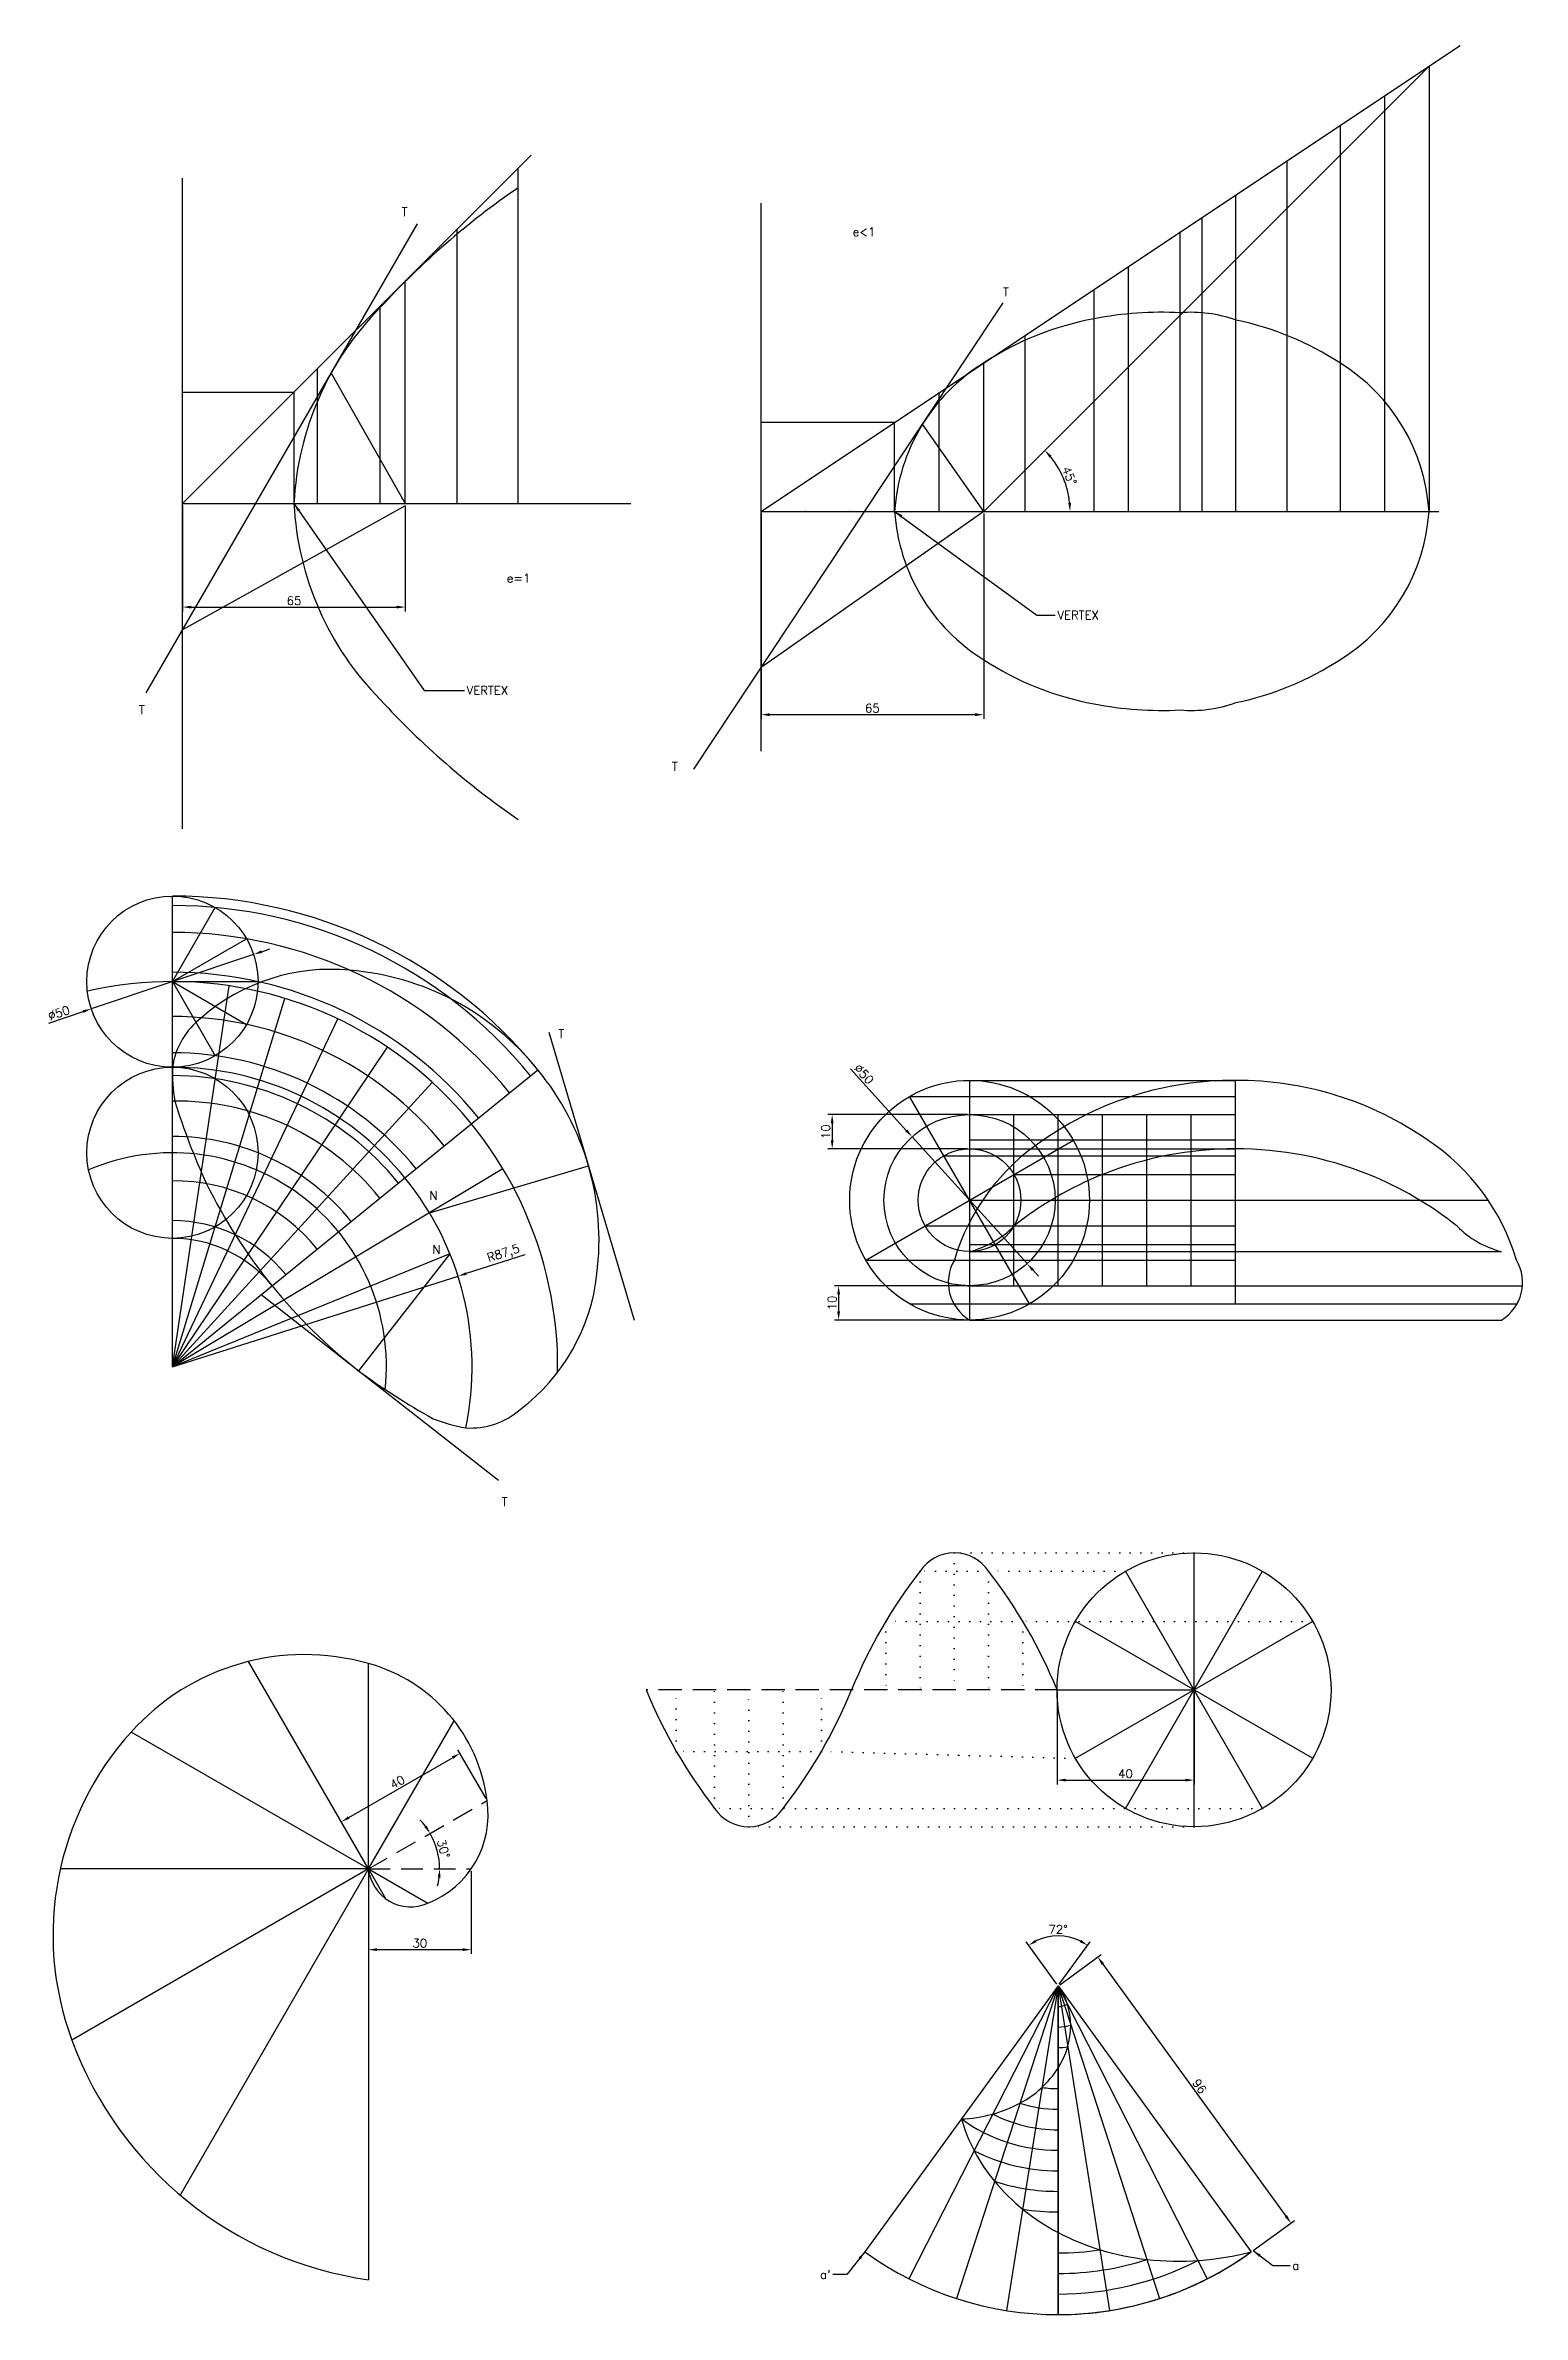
# Model space of a CAD drawing. Header units: millimetres. Extents: x -919 to 730, y 137 to 1021.
# Drawn here: x 298 to 730, y 358 to 1021 of the extents above; entities that cross this region are included whole.
import ezdxf

# ---------------------------------------------------------------- set-up
doc = ezdxf.new("R2010")
doc.units = ezdxf.units.MM
doc.linetypes.add('ACAD_ISO07W100', pattern=[3, 0, -3])
doc.linetypes.add('DASHED2', pattern=[9.525, 6.35, -3.175])
doc.styles.get("Standard").update_dxf_attribs({"font": 'txt.shx'})
doc.dimstyles.new('ISO-25', dxfattribs={"dimtxt": 2.5, "dimasz": 2.5, "dimexe": 1.25, "dimexo": 0.625, "dimtad": 1, "dimtxsty": 'Standard', "dimcen": 2.5, "dimadec": 0, "dimazin": 0, "dimtfac": 1, "dimtmove": 0, "dimatfit": 3, "dimfxl": 0, "dimarcsym": 0})

msp = doc.modelspace()

# ---------------------------------------------------------------- texts
at = {"char_height": 2.5, "attachment_point": 1}
for s, insert, width in [('T', (402.528, 973.659), 12.8613), ('T', (578.125, 950.213), 9.8124), ('T', (325.758, 828.141), 8.00139), ('T', (481.427, 811.643), 24.3393), ('T', (448.258, 733.541), 18.5607), ('N', (410.636, 686.319), 27.0575), ('N', (411.508, 670.515), 73.87107), ('T', (431.714, 596.824), 16.5433)]:
    msp.add_mtext(s, dxfattribs=dict(at, insert=insert, width=width))
at = {"color": 5, "char_height": 2.5}
for s, insert, width, attachment_point in [('e<1', (534.191, 967.764), 46.463, 1), ('e=1', (433.221, 866.62), 32.34365, 1), ('a', (662.592, 373.747), 4, 1), ("a'", (527.75, 368.583), 10, 9)]:
    msp.add_mtext(s, dxfattribs=dict(at, insert=insert, width=width, attachment_point=attachment_point))
at = {"char_height": 2.5, "attachment_point": 1}
for insert in [(594.003, 855.835), (421.495, 833.86)]:
    msp.add_mtext('VERTEX', dxfattribs=dict(at, insert=insert))

# ---------------------------------------------------------------- blocks, each defined once
blk = doc.blocks.new('*D328')
at = {"color": 0, "lineweight": -2}
for p, q in [((361.65, 756.27), (364.02, 757.07)), ((359.28, 755.48), (311.87, 739.58)), ((299.45, 735.41), (309.5, 738.78))]:
    blk.add_line(p, q, dxfattribs=at)
at = {"color": 0}
for points in [[(361.51, 756.67), (361.78, 755.88), (359.28, 755.48)], [(309.37, 739.18), (309.63, 738.39), (311.87, 739.58)]]:
    blk.add_solid(points, dxfattribs=at)
at = {"layer": 'Defpoints', "color": 0}
for p in [(359.28, 755.48), (311.87, 739.58)]:
    blk.add_point(p, dxfattribs=at)
at = {"color": 0, "insert": (302.41, 738.38), "char_height": 2.5, "attachment_point": 5, "rotation": 18.54276}
blk.add_mtext('∅50', dxfattribs=at)
blk = doc.blocks.new('*D329')
at = {"color": 0, "lineweight": -2}
for p, q in [((438.48, 667.69), (421.36, 662.25)), ((335.57, 635.03), (418.97, 661.5))]:
    blk.add_line(p, q, dxfattribs=at)
at = {"color": 0}
blk.add_solid([(421.23, 662.65), (421.48, 661.86), (418.97, 661.5)], dxfattribs=at)
at = {"layer": 'Defpoints', "color": 0}
for p in [(418.97, 661.5), (335.57, 635.03)]:
    blk.add_point(p, dxfattribs=at)
at = {"color": 0, "insert": (432.29, 667.91), "char_height": 2.5, "attachment_point": 5, "rotation": 17.60778}
blk.add_mtext('R87,5', dxfattribs=at)
blk = doc.blocks.new('*D347')
at = {"color": 0, "lineweight": -2}
for p, q in [((567.72, 658.68), (528.86, 658.68)), ((530.11, 656.18), (530.11, 651.18)), ((567.72, 648.68), (528.86, 648.68))]:
    blk.add_line(p, q, dxfattribs=at)
at = {"color": 0}
for points in [[(529.69, 656.18), (530.52, 656.18), (530.11, 658.68)], [(529.69, 651.18), (530.52, 651.18), (530.11, 648.68)]]:
    blk.add_solid(points, dxfattribs=at)
at = {"layer": 'Defpoints', "color": 0}
for p in [(568.34, 658.68), (530.11, 648.68), (568.34, 648.68)]:
    blk.add_point(p, dxfattribs=at)
at = {"color": 0, "insert": (528.23, 653.68), "char_height": 2.5, "attachment_point": 5, "rotation": 90}
blk.add_mtext('10', dxfattribs=at)
blk = doc.blocks.new('*D348')
at = {"color": 0, "lineweight": -2}
for p, q in [((533.6, 722.04), (549.88, 704.06)), ((585.13, 665.15), (551.56, 702.21)), ((586.8, 663.3), (588.48, 661.45))]:
    blk.add_line(p, q, dxfattribs=at)
at = {"color": 0}
for points in [[(550.19, 704.34), (549.57, 703.78), (551.56, 702.21)], [(587.11, 663.58), (586.5, 663.02), (585.13, 665.15)]]:
    blk.add_solid(points, dxfattribs=at)
at = {"layer": 'Defpoints', "color": 0}
for p in [(551.56, 702.21), (585.13, 665.15)]:
    blk.add_point(p, dxfattribs=at)
at = {"color": 0, "insert": (537.51, 720.52), "char_height": 2.5, "attachment_point": 5, "rotation": 312.17096}
blk.add_mtext('∅50', dxfattribs=at)
blk = doc.blocks.new('*D349')
at = {"color": 0, "lineweight": -2}
for p, q in [((567.72, 708.68), (526.98, 708.68)), ((528.23, 706.18), (528.23, 701.18)), ((567.72, 698.68), (526.98, 698.68))]:
    blk.add_line(p, q, dxfattribs=at)
at = {"color": 0}
for points in [[(527.81, 706.18), (528.64, 706.18), (528.23, 708.68)], [(527.81, 701.18), (528.64, 701.18), (528.23, 698.68)]]:
    blk.add_solid(points, dxfattribs=at)
at = {"layer": 'Defpoints', "color": 0}
for p in [(568.34, 708.68), (528.23, 698.68), (568.34, 698.68)]:
    blk.add_point(p, dxfattribs=at)
at = {"color": 0, "insert": (526.35, 703.68), "char_height": 2.5, "attachment_point": 5, "rotation": 90}
blk.add_mtext('10', dxfattribs=at)
blk = doc.blocks.new('*D366')
at = {"color": 0, "lineweight": -2}
for p, q in [((338.55, 886.55), (338.55, 855.67)), ((403.55, 886.55), (403.55, 855.67)), ((341.05, 856.92), (401.05, 856.92))]:
    blk.add_line(p, q, dxfattribs=at)
at = {"color": 0}
for points in [[(341.05, 857.34), (341.05, 856.51), (338.55, 856.92)], [(401.05, 857.34), (401.05, 856.51), (403.55, 856.92)]]:
    blk.add_solid(points, dxfattribs=at)
at = {"layer": 'Defpoints', "color": 0}
for p in [(338.55, 887.17), (403.55, 887.17), (403.55, 856.92)]:
    blk.add_point(p, dxfattribs=at)
at = {"color": 0, "insert": (371.05, 858.8), "char_height": 2.5, "attachment_point": 5}
blk.add_mtext('65', dxfattribs=at)
blk = doc.blocks.new('*D367')
at = {"color": 0, "lineweight": -2}
for p, q in [((507.47, 884.27), (507.47, 824.26)), ((572.47, 884.27), (572.47, 824.26)), ((509.97, 825.51), (569.97, 825.51))]:
    blk.add_line(p, q, dxfattribs=at)
at = {"color": 0}
for points in [[(509.97, 825.93), (509.97, 825.09), (507.47, 825.51)], [(569.97, 825.93), (569.97, 825.09), (572.47, 825.51)]]:
    blk.add_solid(points, dxfattribs=at)
at = {"layer": 'Defpoints', "color": 0}
for p in [(507.47, 884.89), (572.47, 884.89), (572.47, 825.51)]:
    blk.add_point(p, dxfattribs=at)
at = {"color": 0, "insert": (539.97, 827.39), "char_height": 2.5, "attachment_point": 5}
blk.add_mtext('65', dxfattribs=at)
blk = doc.blocks.new('*D368')
at = {"color": 0, "lineweight": -2}
blk.add_arc((572.47, 884.89), 25.22, 5.68171, 39.31829, dxfattribs=at)
at = {"color": 0}
for points in [[(591.67, 900.59), (592.29, 901.15), (590.3, 902.72)], [(597.98, 887.41), (597.15, 887.37), (597.69, 884.89)]]:
    blk.add_solid(points, dxfattribs=at)
at = {"layer": 'Defpoints', "color": 0}
for p in [(702.53, 1014.95), (596.83, 891.42), (572.47, 884.89), (572.47, 884.89), (705.37, 884.89)]:
    blk.add_point(p, dxfattribs=at)
at = {"color": 0, "insert": (597.5, 895.26), "char_height": 2.5, "attachment_point": 5, "rotation": 292.5}
blk.add_mtext('45°', dxfattribs=at)
blk = doc.blocks.new('*D375')
at = {"color": 0, "lineweight": -2}
for p, q in [((593.83, 454.66), (584.84, 467.03)), ((594.56, 454.66), (603.55, 467.03))]:
    blk.add_line(p, q, dxfattribs=at)
blk.add_arc((594.19, 454.16), 14.66, 63.7831, 116.2169, dxfattribs=at)
at = {"color": 0}
for points in [[(587.93, 466.95), (587.5, 467.66), (585.58, 466.02)], [(600.89, 467.66), (600.46, 466.95), (602.81, 466.02)]]:
    blk.add_solid(points, dxfattribs=at)
at = {"layer": 'Defpoints', "color": 0}
for p in [(597.24, 468.5), (594.19, 454.16), (594.19, 454.16), (537.77, 376.49), (650.62, 376.49)]:
    blk.add_point(p, dxfattribs=at)
at = {"color": 0, "insert": (594.19, 470.69), "char_height": 2.5, "attachment_point": 5}
blk.add_mtext('72°', dxfattribs=at)
blk = doc.blocks.new('*D376')
at = {"color": 0, "lineweight": -2}
for p, q in [((594.7, 454.52), (606.8, 463.31)), ((607.25, 460.56), (660.74, 386.93)), ((651.13, 376.86), (663.22, 385.65))]:
    blk.add_line(p, q, dxfattribs=at)
at = {"color": 0}
for points in [[(607.59, 460.8), (606.92, 460.31), (605.79, 462.58)], [(661.08, 387.18), (660.41, 386.69), (662.21, 384.91)]]:
    blk.add_solid(points, dxfattribs=at)
at = {"layer": 'Defpoints', "color": 0}
for p in [(594.19, 454.16), (662.21, 384.91), (650.62, 376.49)]:
    blk.add_point(p, dxfattribs=at)
at = {"color": 0, "insert": (635.52, 424.85), "char_height": 2.5, "attachment_point": 5, "rotation": 306}
blk.add_mtext('96', dxfattribs=at)
blk = doc.blocks.new('*D379')
at = {"color": 0, "lineweight": -2}
for p, q in [((593.89, 540.04), (593.89, 513.04)), ((633.89, 540.04), (633.89, 513.04)), ((596.39, 514.29), (631.39, 514.29))]:
    blk.add_line(p, q, dxfattribs=at)
at = {"color": 0}
for points in [[(596.39, 514.71), (596.39, 513.88), (593.89, 514.29)], [(631.39, 514.71), (631.39, 513.88), (633.89, 514.29)]]:
    blk.add_solid(points, dxfattribs=at)
at = {"layer": 'Defpoints', "color": 0}
for p in [(593.89, 540.66), (633.89, 540.66), (633.89, 514.29)]:
    blk.add_point(p, dxfattribs=at)
at = {"color": 0, "insert": (613.89, 516.17), "char_height": 2.5, "attachment_point": 5}
blk.add_mtext('40', dxfattribs=at)
blk = doc.blocks.new('*D384')
at = {"color": 0, "lineweight": -2}
for p, q in [((387.04, 503.34), (417.36, 520.84)), ((427.15, 508.88), (418.9, 523.17)), ((392.51, 488.88), (384.25, 503.17))]:
    blk.add_line(p, q, dxfattribs=at)
at = {"color": 0}
for points in [[(417.15, 521.2), (417.56, 520.48), (419.52, 522.09)], [(386.84, 503.7), (387.25, 502.98), (384.88, 502.09)]]:
    blk.add_solid(points, dxfattribs=at)
at = {"layer": 'Defpoints', "color": 0}
for p in [(419.52, 522.09), (427.46, 508.34), (392.82, 488.34)]:
    blk.add_point(p, dxfattribs=at)
at = {"color": 0, "insert": (401.26, 513.71), "char_height": 2.5, "attachment_point": 5, "rotation": 30}
blk.add_mtext('40', dxfattribs=at)
blk = doc.blocks.new('*D385')
at = {"color": 0, "lineweight": -2}
for p, q in [((392.82, 487.71), (392.82, 463.51)), ((422.82, 487.71), (422.82, 463.51)), ((395.32, 464.76), (420.32, 464.76))]:
    blk.add_line(p, q, dxfattribs=at)
at = {"color": 0}
for points in [[(395.32, 465.18), (395.32, 464.34), (392.82, 464.76)], [(420.32, 465.18), (420.32, 464.34), (422.82, 464.76)]]:
    blk.add_solid(points, dxfattribs=at)
at = {"layer": 'Defpoints', "color": 0}
for p in [(392.82, 488.34), (422.82, 488.34), (422.82, 464.76)]:
    blk.add_point(p, dxfattribs=at)
at = {"color": 0, "insert": (407.82, 466.63), "char_height": 2.5, "attachment_point": 5}
blk.add_mtext('30', dxfattribs=at)
blk = doc.blocks.new('*D386')
at = {"color": 0, "lineweight": -2}
for start, end in [(36.89615, 43.79229), (0, 30), (346.20771, 353.10385)]:
    blk.add_arc((392.82, 488.34), 20.78, start, end, dxfattribs=at)
at = {"color": 0}
for points in [[(409.79, 501.04), (409.09, 500.58), (410.82, 498.73)], [(413.04, 485.87), (413.87, 485.82), (413.6, 488.34)]]:
    blk.add_solid(points, dxfattribs=at)
at = {"layer": 'Defpoints', "color": 0}
for p in [(427.46, 508.34), (413.29, 491.94), (392.82, 488.34), (392.82, 488.34), (422.82, 488.34)]:
    blk.add_point(p, dxfattribs=at)
at = {"color": 0, "insert": (414.71, 494.2), "char_height": 2.5, "attachment_point": 5, "rotation": 285}
blk.add_mtext('30°', dxfattribs=at)

# ---------------------------------------------------------------- dimensions: what is measured, and where the dimension line sits
at = {"color": 1}
dim = msp.add_angular_dim_2l(base=(596.832, 891.418), line1=((572.471, 884.891), (702.526, 1014.946)), line2=((572.471, 884.891), (705.369, 884.891)), dimstyle='ISO-25', dxfattribs=at)
dim.commit()
dim.dimension.update_dxf_attribs({"geometry": '*D368', "text_midpoint": (597.504, 895.26)})
at = {"color": 5}
for p1, p2, distance, picture, middle in [((338.545, 887.174), (403.545, 887.174), -30.251, '*D366', (371.045, 858.798)), ((507.471, 884.891), (572.471, 884.891), -59.38, '*D367', (539.971, 827.386)), ((568.342, 708.683), (568.342, 698.683), -40.116, '*D349', (526.351, 703.683)), ((568.342, 658.683), (568.342, 648.683), -38.237, '*D347', (528.23, 653.683)), ((593.893, 540.661), (633.893, 540.661), -26.367, '*D379', (613.893, 516.169)), ((392.819, 488.336), (427.46, 508.336), 15.878, '*D384', (401.263, 513.71)), ((392.819, 488.336), (422.819, 488.336), -23.576, '*D385', (407.819, 466.634)), ((594.195, 454.157), (650.622, 376.491), 14.327, '*D376', (635.516, 424.847))]:
    dim = msp.add_aligned_dim(p1=p1, p2=p2, distance=distance, dimstyle='ISO-25', dxfattribs=at)
    dim.commit()
    dim.dimension.update_dxf_attribs({"geometry": picture, "text_midpoint": middle})
for p1, p2, picture, middle in [((359.276, 755.479), (311.871, 739.579), '*D328', (303.002, 736.604)), ((585.126, 665.154), (551.559, 702.212), '*D348', (536.117, 719.258))]:
    dim = msp.add_diameter_dim_2p(p1=p1, p2=p2, dimstyle='ISO-25', dxfattribs=at)
    dim.commit()
    dim.dimension.update_dxf_attribs({"geometry": picture, "text_midpoint": middle, "dimtype": 163})
dim = msp.add_radius_dim(center=(335.573, 635.029), mpoint=(418.974, 661.498), dimstyle='ISO-25', dxfattribs=at)
dim.commit()
dim.dimension.update_dxf_attribs({"geometry": '*D329', "text_midpoint": (432.918, 665.923), "dimtype": 164})
for base, line1, line2, picture, middle in [((413.286, 491.945), ((392.819, 488.336), (427.46, 508.336)), ((392.819, 488.336), (422.819, 488.336)), '*D386', (414.705, 494.2)), ((597.242, 468.496), ((594.195, 454.157), (650.622, 376.491)), ((594.195, 454.157), (537.767, 376.491)), '*D375', (594.195, 470.691))]:
    dim = msp.add_angular_dim_2l(base=base, line1=line1, line2=line2, dimstyle='ISO-25', dxfattribs=at)
    dim.commit()
    dim.dimension.update_dxf_attribs({"geometry": picture, "text_midpoint": middle})

# ---------------------------------------------------------------- linework, layer by layer
at = {"color": 4}
for p, q in [((546.471, 910.894), (711.611, 1021.003)), ((702.526, 1014.946), (702.526, 884.891)), ((689.626, 884.891), (689.626, 1006.345)), ((676.634, 884.891), (676.634, 997.682)), ((338.545, 887.174), (440.325, 988.953)), ((436.502, 887.174), (436.502, 985.131)), ((661.109, 884.891), (661.109, 987.331)), ((646.111, 884.891), (646.111, 977.33)), ((636.258, 884.891), (636.258, 970.761)), ((418.699, 887.174), (418.699, 967.327)), ((629.863, 884.891), (629.863, 966.497)), ((614.752, 884.891), (614.752, 956.422)), ((403.545, 887.174), (403.545, 952.174)), ((604.686, 884.891), (604.686, 949.71)), ((396.254, 887.174), (396.254, 944.883)), ((584.547, 884.891), (584.547, 936.282)), ((572.471, 884.891), (572.471, 928.23)), ((377.953, 887.174), (377.953, 926.582)), ((338.545, 919.674), (371.045, 919.674)), ((371.045, 919.674), (371.045, 887.174)), ((559.471, 884.896), (559.471, 919.562)), ((507.471, 884.891), (546.471, 910.894)), ((546.471, 910.894), (507.471, 910.894)), ((546.471, 884.894), (546.471, 910.894)), ((338.545, 887.174), (371.045, 887.174)), ((371.045, 887.174), (403.545, 887.174)), ((403.545, 887.174), (469.458, 887.174)), ((572.471, 884.891), (705.369, 884.891)), ((335.573, 635.029), (335.573, 772.529)), ((335.573, 747.529), (348.073, 769.18)), ((335.573, 747.529), (357.224, 760.029)), ((335.573, 747.529), (360.573, 747.529)), ((335.573, 747.529), (348.073, 725.878)), ((335.573, 747.529), (357.224, 735.029)), ((348.479, 721.572), (352.166, 746.299)), ((361.102, 718.722), (368.396, 742.634)), ((373.167, 714.041), (383.908, 736.616)), ((384.409, 707.633), (398.363, 728.376)), ((335.573, 635.029), (348.479, 721.572)), ((335.573, 635.029), (361.102, 718.722)), ((394.584, 699.636), (411.444, 718.095)), ((403.467, 690.225), (442.264, 721.766)), ((568.342, 718.683), (568.342, 648.683)), ((568.342, 718.683), (645.988, 718.683)), ((645.988, 653.372), (645.988, 718.683)), ((335.573, 635.029), (373.167, 714.041)), ((585.842, 653.372), (550.842, 713.994)), ((550.842, 713.994), (645.988, 713.994)), ((335.573, 635.029), (384.409, 707.633)), ((568.342, 708.683), (645.988, 708.683)), ((581.283, 658.683), (581.283, 708.683)), ((594.224, 658.683), (594.224, 708.683)), ((607.165, 658.683), (607.165, 708.683)), ((620.106, 658.683), (620.106, 708.683)), ((633.047, 658.683), (633.047, 708.683)), ((335.573, 635.029), (394.584, 699.636)), ((538.031, 666.183), (598.653, 701.183)), ((645.988, 701.183), (568.342, 701.183)), ((335.573, 635.029), (403.467, 690.225)), ((568.342, 683.683), (593.342, 683.683)), ((538.031, 666.183), (645.988, 666.183)), ((550.842, 653.372), (728.193, 653.372)), ((568.342, 648.683), (723.634, 648.683)), ((633.893, 500.661), (633.893, 580.661)), ((613.893, 506.02), (653.893, 575.302)), ((653.893, 506.02), (613.893, 575.302)), ((668.534, 520.661), (599.252, 560.661)), ((599.252, 520.661), (668.534, 560.661)), ((392.819, 488.336), (357.819, 548.957)), ((392.819, 488.336), (392.819, 548.336)), ((392.819, 488.336), (417.819, 531.637)), ((392.819, 488.336), (323.537, 528.336)), ((392.819, 488.336), (302.819, 488.336)), ((392.819, 488.336), (306.216, 438.336)), ((392.819, 488.336), (337.819, 393.073)), ((392.819, 488.336), (392.819, 368.336)), ((392.819, 488.336), (410.139, 478.336)), ((392.819, 488.336), (397.819, 479.675)), ((594.195, 454.157), (550.611, 368.62)), ((594.195, 454.157), (564.529, 362.855)), ((594.195, 454.157), (579.177, 359.339)), ((594.195, 454.157), (637.778, 368.62)), ((594.195, 406.157), (594.195, 454.157)), ((594.195, 454.157), (609.212, 359.339)), ((594.195, 454.157), (623.86, 362.855)), ((594.195, 454.157), (594.195, 430.157)), ((594.195, 442.157), (594.195, 454.157)), ((594.195, 430.157), (594.195, 442.157)), ((594.195, 430.157), (594.195, 406.157)), ((594.195, 418.157), (594.195, 430.157)), ((594.195, 406.157), (594.195, 418.157)), ((594.195, 358.157), (594.195, 406.157)), ((594.195, 394.157), (594.195, 406.157)), ((594.195, 406.157), (594.195, 382.157)), ((594.195, 382.157), (594.195, 394.157)), ((594.195, 370.157), (594.195, 382.157)), ((594.195, 382.157), (594.195, 358.157)), ((594.195, 358.157), (594.195, 370.157))]:
    msp.add_line(p, q, dxfattribs=at)
at = {"color": 1}
for p, q in [((572.471, 884.891), (702.526, 1014.946)), ((381.915, 925.257), (403.545, 887.174)), ((572.471, 884.891), (554.609, 910.34)), ((403.545, 886.549), (338.545, 850.255)), ((572.471, 884.891), (507.471, 839.269)), ((560.842, 696.673), (645.988, 696.673)), ((568.342, 698.683), (645.988, 698.683)), ((432.083, 692.841), (335.573, 635.029)), ((410.636, 679.994), (457.067, 693.719)), ((581.333, 691.183), (645.988, 691.183)), ((593.342, 683.683), (719.811, 683.683)), ((555.352, 676.183), (645.988, 676.183)), ((568.342, 670.693), (645.988, 670.693)), ((416.617, 668.015), (335.573, 635.029)), ((416.617, 668.015), (389.908, 633.867)), ((568.342, 668.683), (723.634, 668.683))]:
    msp.add_line(p, q, dxfattribs=at)
at = {"color": 5}
for p, q in [((338.545, 792.174), (338.545, 982.174)), ((507.471, 814.889), (507.471, 974.889)), ((338.545, 887.174), (403.545, 887.174)), ((507.471, 884.891), (572.471, 884.891)), ((567.717, 658.683), (729.806, 658.683)), ((593.893, 540.661), (633.893, 540.661)), ((594.195, 454.157), (537.767, 376.491)), ((594.195, 454.157), (650.622, 376.491)), ((594.195, 454.157), (594.195, 358.157))]:
    msp.add_line(p, q, dxfattribs=at)
for p, q in [((381.915, 925.257), (407.126, 968.856)), ((554.609, 910.34), (578.125, 945.795)), ((327.896, 831.838), (381.915, 925.257)), ((487.782, 809.584), (554.609, 910.34)), ((445.534, 732.735), (470.38, 648.683)), ((361.483, 656.093), (430.78, 601.907))]:
    msp.add_line(p, q)
at = {"color": 1, "linetype": 'ACAD_ISO07W100'}
for p, q in [((633.893, 580.661), (563.893, 580.661)), ((563.893, 580.661), (563.893, 540.661)), ((573.893, 575.302), (553.893, 575.302)), ((553.893, 575.302), (553.893, 540.661)), ((613.893, 575.302), (573.893, 575.302)), ((573.893, 575.302), (573.893, 540.661)), ((583.893, 560.661), (543.893, 560.661)), ((543.893, 560.661), (543.893, 540.661)), ((668.534, 560.661), (583.893, 560.661)), ((583.893, 560.661), (583.893, 540.661)), ((482.717, 522.662), (482.717, 540.661)), ((493.893, 506.02), (493.893, 540.661)), ((503.893, 500.661), (503.893, 540.661)), ((513.893, 506.02), (513.893, 540.661)), ((525.069, 522.662), (525.069, 540.661)), ((525.069, 522.662), (482.717, 522.662)), ((599.252, 520.661), (525.069, 522.662)), ((513.893, 506.02), (493.893, 506.02)), ((653.893, 506.02), (513.893, 506.02)), ((633.893, 500.661), (503.893, 500.661))]:
    msp.add_line(p, q, dxfattribs=at)
at = {"color": 1, "linetype": 'DASHED2'}
for p, q in [((483.893, 540.661), (473.893, 540.661)), ((493.893, 540.661), (483.893, 540.661)), ((503.893, 540.661), (493.893, 540.661)), ((513.893, 540.661), (503.893, 540.661)), ((523.893, 540.661), (513.893, 540.661)), ((533.893, 540.661), (523.893, 540.661)), ((543.893, 540.661), (533.893, 540.661)), ((553.893, 540.661), (543.893, 540.661)), ((563.893, 540.661), (553.893, 540.661)), ((573.893, 540.661), (563.893, 540.661)), ((583.893, 540.661), (573.893, 540.661)), ((593.893, 540.661), (583.893, 540.661))]:
    msp.add_line(p, q, dxfattribs=at)
at = {"color": 5, "linetype": 'DASHED2'}
for q in [(427.46, 508.336), (422.819, 488.336)]:
    msp.add_line((392.819, 488.336), q, dxfattribs=at)
at = {"color": 5}
for centre in [(335.573, 747.529), (335.573, 697.529), (568.342, 683.683)]:
    msp.add_circle(centre, 25, dxfattribs=at)
at = {"color": 4}
for centre, radius in [((568.342, 683.683), 35), ((568.342, 683.683), 15), ((633.893, 540.661), 40)]:
    msp.add_circle(centre, radius, dxfattribs=at)
for centre, radius, start, end in [((570.77, 784.379), 236.789, 124.543811, 137.477345), ((458.701, 882.748), 87.768, 135.357745, 177.109254), ((624.48, 839.411), 103.635, 87.02265, 101.011005), ((633.06, 904.393), 38.645, 70.26328, 94.745945), ((620.736, 854.424), 88.186, 100.486234, 123.182376), ((628.112, 853.962), 88.652, 56.815924, 78.286105), ((601.598, 881.287), 55.245, 121.819043, 176.256298), ((647.486, 881.333), 55.155, 3.698555, 58.097351), ((458.701, 891.6), 87.768, 182.890746, 224.642255), ((601.598, 888.502), 55.245, 183.743702, 238.180957), ((647.486, 888.456), 55.155, 301.902649, 356.301445), ((620.736, 915.365), 88.186, 236.817624, 259.513766), ((628.112, 915.827), 88.652, 281.713895, 303.184076), ((570.77, 989.969), 236.789, 222.522655, 235.456189), ((624.48, 930.378), 103.635, 258.988995, 272.97735), ((633.06, 865.396), 38.645, 265.254055, 289.73672), ((381.748, 693.68), 57.428, 84.377181, 131.041044), ((381.24, 672.886), 78.187, 38.694534, 85.499892), ((357.677, 719.302), 22.338, 127.623799, 171.694625), ((389.959, 721.306), 54.4, 178.712245, 189.194067), ((381.956, 672.006), 78.187, 352.720993, 39.526351), ((645.384, 621.655), 97.029, 89.64316, 124.952923), ((646.592, 621.655), 97.029, 55.047073, 90.356836), ((527.759, 772.222), 200.563, 197.289412, 204.673949), ((625.022, 648.063), 63.739, 123.551043, 163.484371), ((645.841, 595.21), 103.473, 89.918862, 111.949144), ((646.134, 595.21), 103.473, 68.050851, 90.081134), ((666.954, 648.063), 63.739, 16.515624, 56.448953), ((646.304, 594.413), 104.404, 112.046225, 128.519669), ((645.672, 594.413), 104.404, 51.480327, 67.953771), ((485.97, 757.721), 156.595, 206.236034, 219.230448), ((335.573, 635.029), 37.5, 39.110443, 90), ((561.452, 695.707), 27.889, 284.302888, 315.321633), ((730.524, 695.707), 27.889, 224.678362, 255.697108), ((574.946, 659.665), 12.815, 149.426522, 238.978425), ((717.029, 659.665), 12.815, 301.021571, 30.573474), ((486.384, 757.212), 156.595, 218.990438, 231.984851), ((402.416, 668.258), 57.428, 307.179842, 353.843705), ((509.11, 795.161), 200.563, 233.546936, 240.931474), ((431.136, 670.657), 54.4, 249.026819, 259.508641), ((422.584, 639.464), 22.338, 266.526261, 310.597086), ((563.893, 568.652), 12.01, 33.626429, 146.373571), ((670.854, 484.681), 147.96, 142.231479, 157.768521), ((456.931, 484.681), 147.96, 22.231479, 37.768521), ((374.152, 482.997), 67.952, 74.056052, 138.148175), ((380.243, 502.445), 47.583, 7.111872, 74.674917), ((610.854, 596.642), 147.96, 202.231479, 217.768521), ((396.931, 596.642), 147.96, 322.231479, 337.768521), ((388.978, 469.075), 88.286, 137.837517, 200.375693), ((400.059, 504.156), 27.718, 291.32628, 8.67372), ((503.893, 512.671), 12.01, 213.626429, 326.373571), ((405.139, 489.675), 12.393, 186.206023, 293.793977), ((578.259, 442.67), 19.644, 0.215459, 35.784541), ((408.09, 475.8), 108.544, 200.191179, 261.91227), ((574.624, 442.762), 23.278, 327.214282, 359.955948), ((568.942, 446.433), 30.044, 298.050689, 327.196342), ((564.636, 454.404), 39.103, 271.97142, 298.127257), ((613.691, 428.956), 49.619, 195.946462, 219.952069), ((622.442, 436.196), 60.977, 219.886985, 242.40332), ((627.951, 446.58), 72.732, 242.346499, 263.844295), ((629.314, 458.611), 84.839, 263.800195, 284.545723)]:
    msp.add_arc(centre, radius, start, end)
for centre, radius, start, end in [((335.573, 635.029), 137.5, 39.110443, 90), ((335.573, 635.029), 134.732, 39.110443, 90), ((335.573, 635.029), 126.861, 39.110443, 90), ((335.573, 635.029), 115.244, 39.110443, 90), ((335.573, 635.029), 102.317, 39.110443, 90), ((335.573, 635.029), 91.705, 39.110443, 90), ((335.573, 635.029), 85.055, 39.110443, 90), ((337.001, 636.745), 75.873, 38.785256, 91.078421), ((335.75, 635.249), 67.038, 39.059671, 90.151148), ((336.197, 635.788), 53.524, 38.901238, 90.667839), ((335.573, 635.029), 42.678, 39.110443, 90), ((594.195, 454.157), 96, 234, 306), ((594.195, 454.157), 96, 270, 306), ((594.195, 454.157), 96, 288, 306), ((594.195, 454.157), 96, 270, 288)]:
    msp.add_arc(centre, radius, start, end, dxfattribs=at)
at = {"color": 1}
for centre, radius, start, end in [((335.573, 635.029), 112.5, 359.175039, 102.75874), ((335.573, 635.029), 62.5, 353.889069, 113.073918), ((594.195, 454.157), 6, 270, 297), ((594.195, 454.157), 12, 270, 288), ((594.195, 454.157), 18, 270, 279), ((594.195, 454.157), 30, 261, 270), ((594.195, 454.157), 36, 252, 270), ((594.195, 454.157), 48, 234, 270), ((594.195, 454.157), 42, 243, 270), ((594.195, 454.157), 54, 243.000008, 270.000005), ((594.195, 454.157), 60, 252.000002, 270.000001), ((594.195, 454.157), 66, 261.000005, 270.000004), ((594.203, 454.145), 77.988, 269.993892, 278.995294), ((594.195, 454.157), 84, 270, 288), ((594.195, 454.157), 90, 270, 297)]:
    msp.add_arc(centre, radius, start, end, dxfattribs=at)
at = {"color": 5}
msp.add_arc((335.573, 635.029), 87.5, 348.220885, 90, dxfattribs=at)
at = {"color": 4}
for p in [(520.471, 884.891), (533.471, 884.893), (546.471, 884.894), (559.471, 884.896)]:
    msp.add_point(p, dxfattribs=at)

msp.set_redraw_order([(e.dxf.handle, doc.entitydb.next_handle()) for e in msp.query("TEXT MTEXT ATTDEF DIMENSION ARC_DIMENSION")])  # texts and dimensions are drawn at this point

# ---------------------------------------------------------------- leaders
at = {"annotation_type": 0, "has_hookline": 1, "hookline_direction": 0, "text_width": 15}
for points in [[(371.045, 887.174), (409.055, 832.61), (420.87, 832.61)], [(546.471, 884.891), (588.007, 854.585), (593.378, 854.585)]]:
    msp.add_leader(points, dimstyle='ISO-25', override={"dimgap": 0.625, "dimtad": 0}, dxfattribs=at)
at = {"color": 5, "annotation_type": 0, "has_hookline": 1}
for points, hookline_direction, text_width in [([(537.767, 376.491), (532.522, 369.833), (528.375, 369.833)], 1, 2.917), ([(651.128, 376.859), (656.931, 372.497), (661.967, 372.497)], 0, 1.667)]:
    msp.add_leader(points, dimstyle='ISO-25', override={"dimgap": 0.625, "dimtad": 0}, dxfattribs=dict(at, hookline_direction=hookline_direction, text_width=text_width))

doc.saveas('drawing.dxf')
